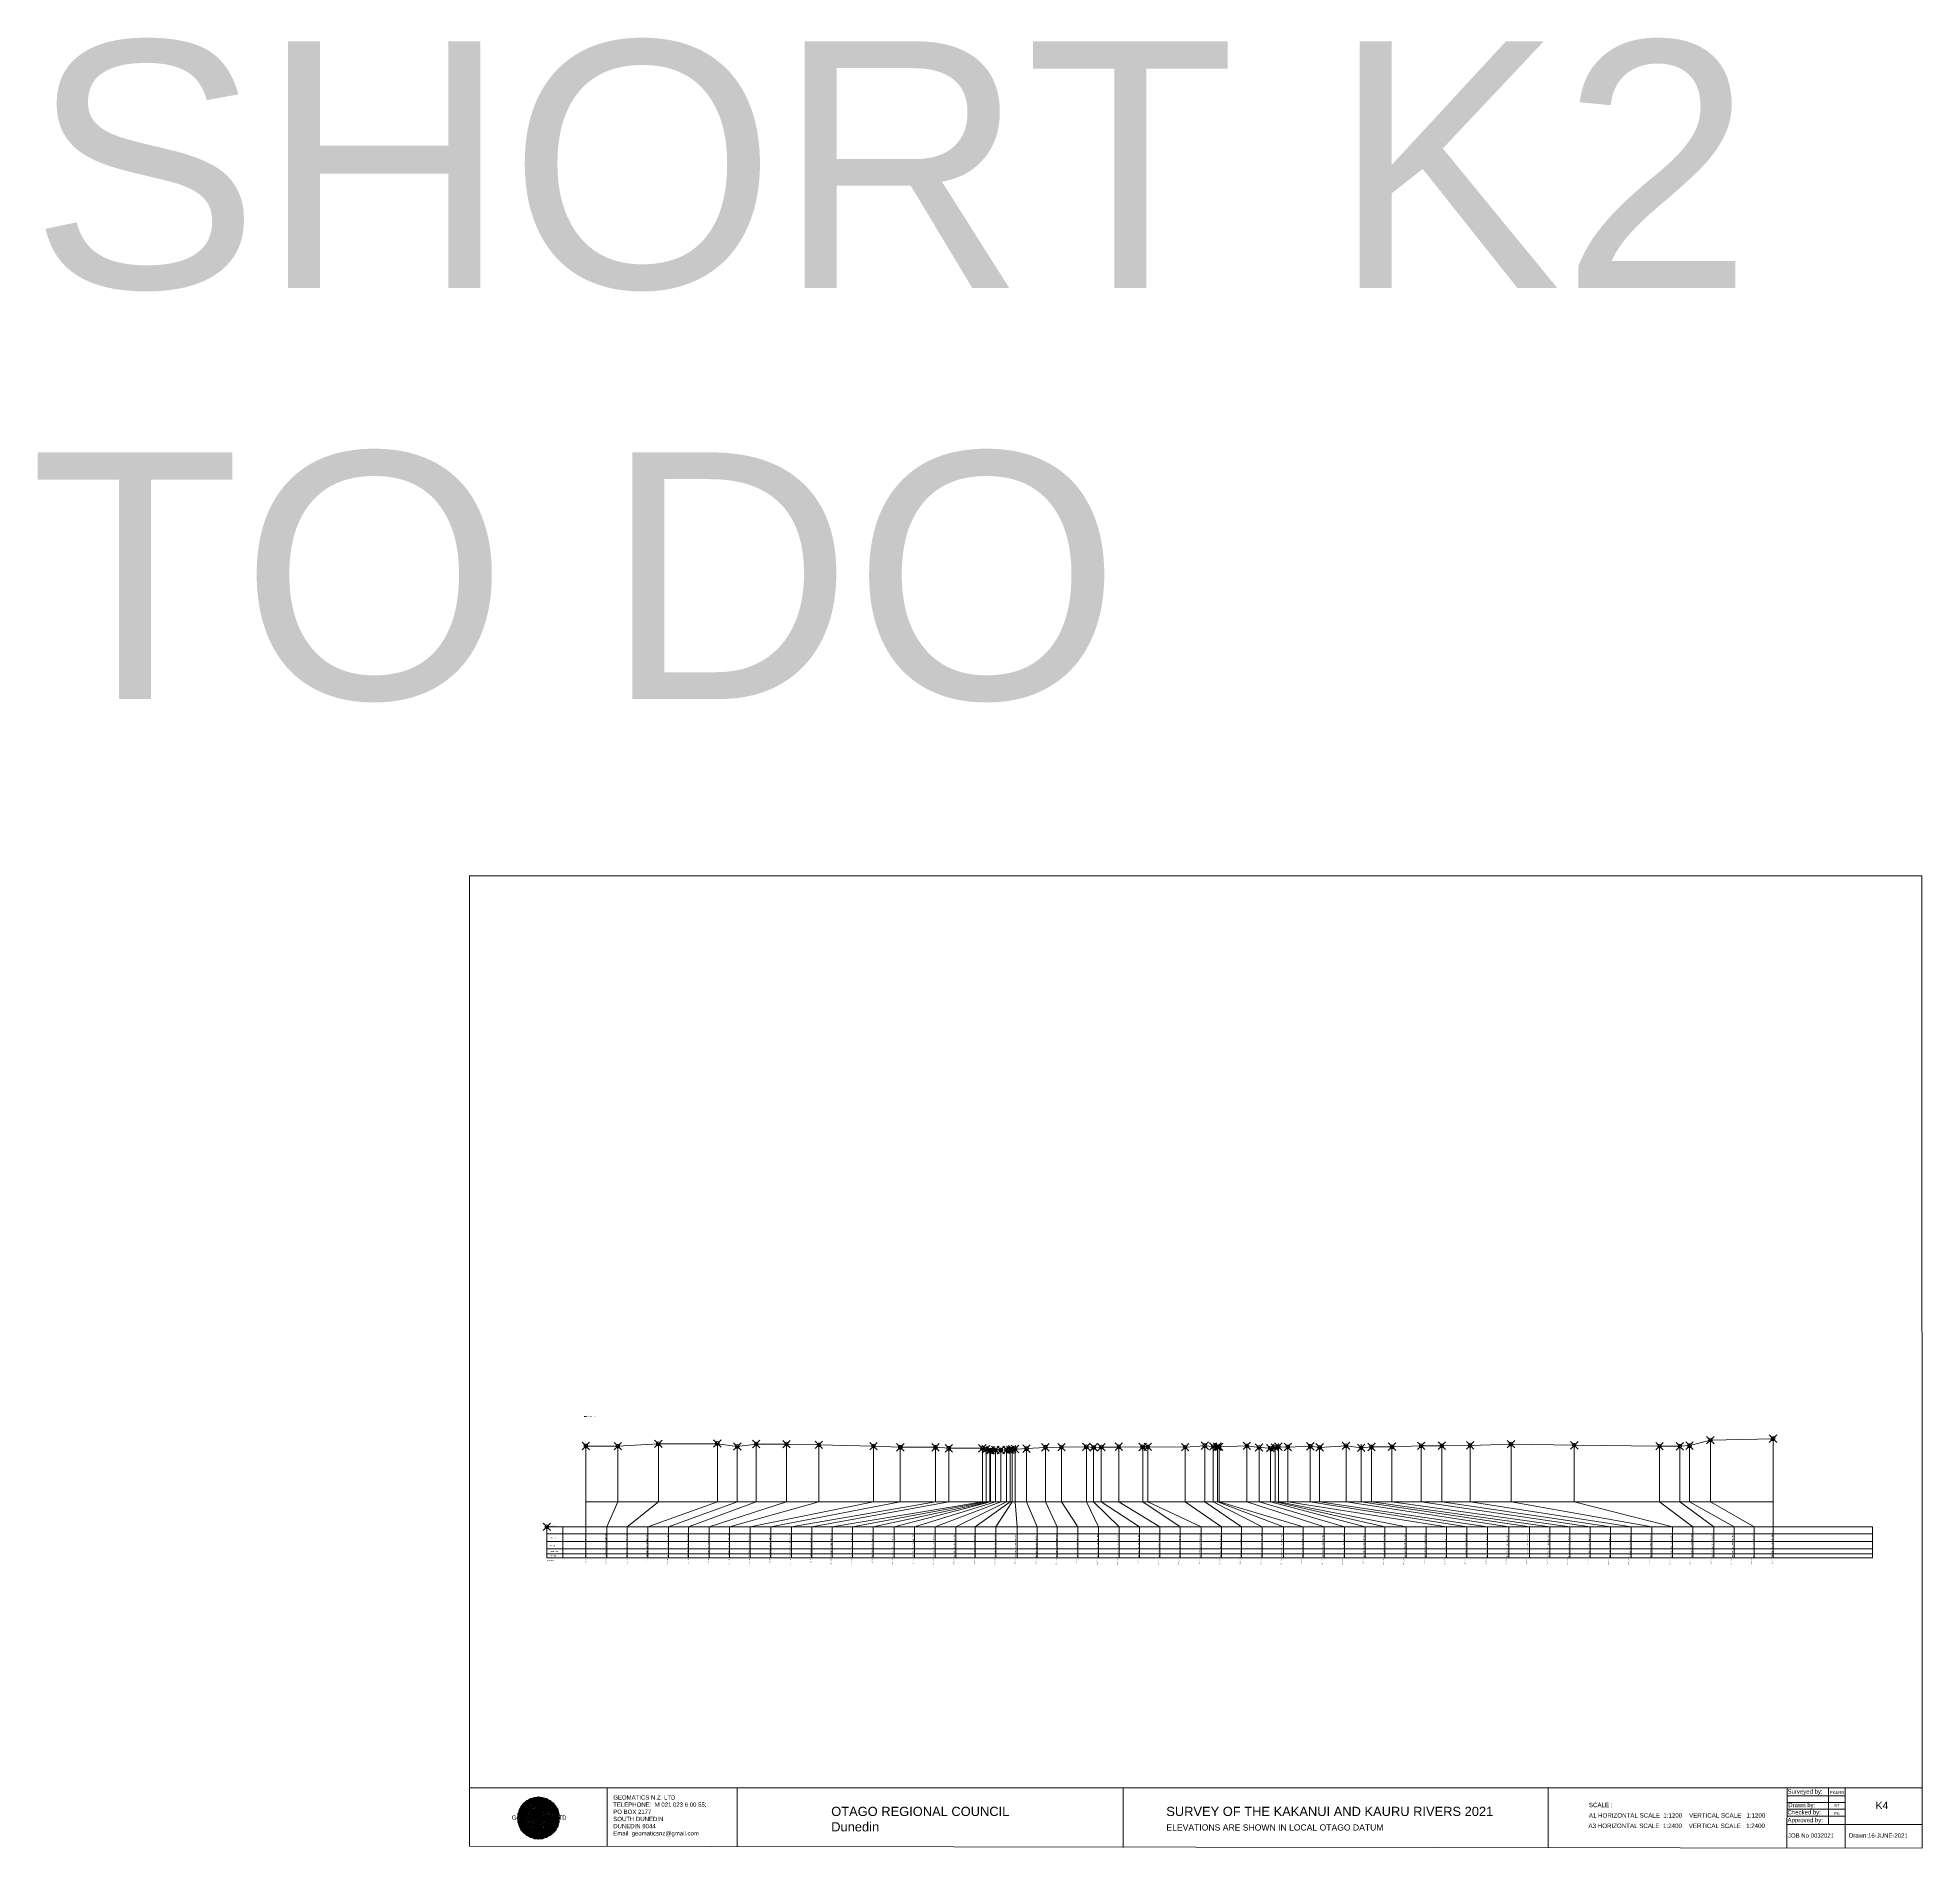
# Model space of a CAD drawing. Header units: millimetres. Extents: x -13548260 to 13046302109, y -19137686871 to 1424966580.
# Drawn here: x -11640657 to -10634557, y -26680 to 940121 of the extents above; entities that cross this region are included whole.
import ezdxf

# ---------------------------------------------------------------- set-up
doc = ezdxf.new("R2010")
doc.units = ezdxf.units.MM
doc.header["$PDMODE"] = 35
doc.header["$PDSIZE"] = 2000
doc.layers.get('0').update_dxf_attribs({"lineweight": 0})
doc.layers.add('CODE', color=50, linetype='Continuous', lineweight=0)
doc.layers.add('geo', color=7, linetype='Continuous', lineweight=0)
doc.styles.get("Standard").update_dxf_attribs({"font": 'arial.ttf'})

# ---------------------------------------------------------------- blocks, each defined once
blk = doc.blocks.new('Geomatics_Circle_SPT')
at = {"layer": 'geo', "color": 2, "linetype": 'Continuous', "lineweight": 0}
for p, q in [((0, 25.2), (-25.2, 0)), ((-24.7, 4.9), (-4.9, 24.7)), ((-24.7, -4.9), (4.9, 24.7)), ((-9.7, 23.3), (-23.3, 9.6)), ((9.7, 23.3), (-23.3, -9.7)), ((23.3, -9.7), (-9.7, 23.3)), ((-4.9, 24.7), (24.7, -4.9)), ((25.2, 0), (0, 25.2)), ((4.9, 24.7), (24.7, 4.9)), ((23.3, 9.7), (9.7, 23.3)), ((4.9, -24.7), (-24.7, 4.9)), ((-24.7, 0), (0, -24.7)), ((-23.3, 9.7), (9.7, -23.3)), ((-21, 14), (-14, 21)), ((-21, -14), (14, 21)), ((14, -21), (-21, 14)), ((0, 0), (-17.8, 17.8)), ((0, 0), (-17.8, -17.8)), ((-14, 21), (21, -14)), ((21, 14), (-14, -21)), ((-9.7, -23.3), (23.3, 9.7)), ((24.7, 4.9), (-4.9, -24.7)), ((0, 0), (17.8, 17.8)), ((0, 0), (17.8, -17.8)), ((0, -24.8), (25.2, 0)), ((14, 21), (21, 14)), ((17.8, 18.1), (17.8, 18.1)), ((-4.9, -24.7), (-24.7, -4.9)), ((-23.3, -9.7), (-9.7, -23.3)), ((-14, -21), (-21, -14)), ((-17.8, -17.8), (-17.8, -17.8)), ((24.7, -4.9), (4.9, -24.7)), ((9.7, -23.3), (23.3, -9.7)), ((21, -14), (14, -21)), ((18.1, -17.8), (18.1, -17.8)), ((4.9, -24.7), (4.9, -24.7))]:
    blk.add_line(p, q, dxfattribs=at)
at = {"layer": 'geo', "color": 1, "linetype": 'Continuous', "lineweight": 0}
for p, q in [((-25.2, 0), (9.7, 23.3)), ((-25.2, 0), (-9.6, 23.3)), ((-4.9, 24.8), (-24.7, -4.9)), ((4.9, 24.7), (-24.7, 4.9)), ((-23.3, 9.7), (0, 25.2)), ((-23.3, -9.6), (0, 25.2)), ((4.9, 24.8), (-21, -14)), ((-4.9, 24.7), (-21, 14)), ((-17.8, 17.8), (9.7, 23.3)), ((-17.8, 17.8), (-9.6, 23.3)), ((-17.8, -17.8), (9.7, 23.3)), ((-17.8, -17.8), (-9.7, 23.3)), ((4.9, 24.7), (-14, 21)), ((-4.9, 24.7), (-14, -20.9)), ((-9.8, 23.1), (-9.8, 23.1)), ((-9.7, 23.3), (0, 25.2)), ((-9.7, 23.3), (0, -25.2)), ((-9.7, -23.3), (0, 25.2)), ((-9.6, 23.3), (17.8, -17.8)), ((-9.6, 23.3), (25.2, 0)), ((-9.6, 23.3), (17.8, 17.8)), ((0, 0), (-4.9, 24.7)), ((-4.9, 24.7), (-4.9, 24.7)), ((21, -14), (-4.9, 24.7)), ((24.8, 4.9), (-4.9, 24.7)), ((14, 21), (-4.9, 24.7)), ((-0.2, 25.1), (-0.2, 25.1)), ((0, 25.2), (9.7, -23.3)), ((0, 25.2), (23.3, -9.7)), ((0, 25.2), (23.3, 9.7)), ((0, 25.2), (9.7, 23.3)), ((0, 0), (4.9, 24.7)), ((0, -25.2), (9.7, 23.3)), ((21, 14), (4.9, 24.8)), ((14, -21), (4.9, 24.7)), ((24.7, -4.9), (4.9, 24.7)), ((4.9, 24.7), (4.9, 24.7)), ((9.4, 23.3), (9.4, 23.3)), ((9.7, 23.3), (17.8, -17.8)), ((9.7, 23.3), (25.2, 0)), ((9.7, 23.3), (17.8, 17.9)), ((-25.2, 0), (23.3, 9.7)), ((-25.2, 0), (-23.3, 9.7)), ((-23.3, -9.7), (-25.2, 0)), ((-9.6, -23.3), (-25.2, 0)), ((9.7, -23.3), (-25.2, 0)), ((14, 21), (-24.7, -4.9)), ((-14, 21), (-24.7, 4.9)), ((21, 14), (-24.7, 4.9)), ((-21, 14), (-24.7, -4.9)), ((0, 0), (-24.7, 4.9)), ((-24.7, 4.9), (-21, -14)), ((-24.7, 4.9), (-4.9, -24.7)), ((-24.7, 4.9), (14, -21)), ((-24.7, 4.9), (-24.7, 4.9)), ((0, 0), (-24.7, -4.9)), ((-23.3, -9.6), (17.8, 17.8)), ((-23.3, 9.7), (-17.8, 17.9)), ((-23.3, -9.6), (-17.8, 17.9)), ((-23.3, 9.7), (17.8, 17.8)), ((-17.8, -17.8), (-23.3, 9.7)), ((0, -25.2), (-23.3, 9.7)), ((-23.3, 9.7), (17.8, -17.8)), ((-23.3, 9.7), (25.2, 0)), ((-23.3, 9.4), (-23.3, 9.4)), ((-23.3, -9.7), (25.2, 0)), ((14, 21), (-21, 14)), ((-14, 21), (-21, -14)), ((0, 0), (-21, 14)), ((-21, 14), (-14, -21)), ((-21, 14), (4.9, -24.7)), ((-21, 14), (-21, 14)), ((24.7, 4.9), (-21, 14)), ((0, 0), (-21, -14)), ((-17.9, 17.6), (-17.9, 17.6)), ((-9.7, -23.3), (-17.8, 17.8)), ((-17.8, 17.8), (9.7, -23.3)), ((-17.8, 17.8), (23.3, -9.6)), ((-17.8, 17.8), (23.3, 9.7)), ((-17.8, -17.8), (23.3, 9.7)), ((0, 0), (-14, 21)), ((-14, 21), (-4.9, -24.7)), ((-14, 21), (-14, 21)), ((24.7, -4.9), (-14, 21)), ((21, 14), (-14, 21)), ((-14, -21), (24.7, 4.9)), ((0, 0), (-14, -21)), ((-9.6, -23.3), (17.8, 17.9)), ((25.2, 0), (-9.6, -23.3)), ((-4.9, -24.7), (21, 14)), ((0, 0), (-4.9, -24.7)), ((0, 0), (14, 21)), ((0, 0), (21, 14)), ((23.3, 9.7), (0, -25.2)), ((0, 0), (24.8, 4.9)), ((0, 0), (4.9, -24.7)), ((0, 0), (14, -21)), ((0, 0), (21, -14)), ((0, 0), (24.8, -4.9)), ((4.9, -24.7), (14, 21)), ((4.9, -24.7), (24.7, 4.9)), ((17.8, 17.8), (9.7, -23.3)), ((25.2, 0), (9.7, -23.3)), ((21, -14), (14, 21)), ((24.7, 4.9), (14, 21)), ((14, 21), (14, 21)), ((14, -21), (21, 14)), ((17.6, 17.9), (17.6, 17.9)), ((17.8, 17.8), (23.3, -9.7)), ((17.8, 17.8), (23.3, 9.7)), ((23.3, 9.7), (17.8, -17.8)), ((24.7, -4.9), (21, 14)), ((21, 14), (21, 14)), ((21, -14), (24.7, 4.9)), ((23.1, 9.8), (23.1, 9.8)), ((23.3, 9.7), (25.2, 0)), ((25.2, 0), (23.3, -9.6)), ((24.7, 4.9), (24.7, 4.9)), ((25.1, 0.2), (25.1, 0.2)), ((-25.2, 0), (23.3, -9.7)), ((-25.1, -0.2), (-25.1, -0.2)), ((-24.7, -4.9), (-24.7, -4.9)), ((-24.7, -4.9), (-14, -21)), ((-24.7, -4.9), (4.9, -24.7)), ((-24.7, -4.9), (21, -14)), ((-17.8, -17.8), (-23.3, -9.7)), ((0, -25.2), (-23.3, -9.6)), ((17.8, -17.8), (-23.3, -9.6)), ((-23.1, -9.8), (-23.1, -9.8)), ((-21, -14), (24.7, -4.9)), ((-21, -14), (-21, -14)), ((-21, -14), (-4.9, -24.7)), ((-21, -14), (14, -21)), ((23.3, -9.7), (-17.8, -17.8)), ((-9.6, -23.3), (-17.8, -17.8)), ((9.7, -23.3), (-17.8, -17.8)), ((-17.6, -17.9), (-17.6, -17.9)), ((-14, -21), (21, -14)), ((-14, -21), (-14, -21)), ((-14, -21), (4.9, -24.7)), ((17.8, -17.8), (-9.7, -23.3)), ((-4.9, -24.7), (24.7, -4.9)), ((-4.9, -24.7), (14, -21)), ((23.3, -9.6), (0, -25.2)), ((4.9, -24.7), (21, -14)), ((17.8, -17.8), (9.7, -23.3)), ((14, -21), (24.7, -4.9)), ((14, -21), (14, -21)), ((23.3, -9.6), (17.8, -17.8)), ((17.9, -17.6), (17.9, -17.6)), ((21, -14), (21, -14)), ((23.3, -9.4), (23.3, -9.4)), ((24.7, -4.9), (24.7, -4.9)), ((0, -25.2), (-9.7, -23.3)), ((-9.4, -23.3), (-9.4, -23.3)), ((-4.9, -24.7), (-4.9, -24.7)), ((9.7, -23.3), (0, -25.2)), ((0.2, -25.1), (0.2, -25.1)), ((4.9, -24.7), (4.9, -24.7)), ((9.8, -23.1), (9.8, -23.1))]:
    blk.add_line(p, q, dxfattribs=at)
at = {"layer": 'geo', "color": 114, "linetype": 'Continuous', "lineweight": 0}
for p, q in [((9.7, 23.3), (-23.3, 9.7)), ((-20.9, 14), (4.9, 24.7)), ((0, 25.2), (-17.8, 17.8)), ((-14, 21), (-4.9, 24.7)), ((0, 0), (-9.7, 23.3)), ((-4.9, 24.7), (14, -21)), ((17.8, -17.8), (0, 25.2)), ((0, 0), (9.7, 23.3)), ((4.9, 24.7), (21, -14)), ((23.3, -9.7), (9.7, 23.3)), ((17.9, 17.8), (-25.2, 0)), ((-24.7, 4.9), (14, 21)), ((-24.7, -4.9), (21, 14)), ((-14, -21), (-24.7, 4.9)), ((0, 0), (-23.3, 9.7)), ((-23.3, 9.7), (-9.7, -23.3)), ((0, 0), (-23.3, -9.7)), ((-4.9, -24.7), (-21, 14)), ((24.8, 4.9), (-20.9, -14)), ((-17.8, 17.8), (0, -25.2)), ((4.9, -24.7), (-14, 21)), ((0, 0), (-9.7, -23.3)), ((0, 0), (23.3, 9.7)), ((0, 0), (9.7, -23.3)), ((0, 0), (23.3, -9.7)), ((14, 21), (24.7, -4.9)), ((25.2, 0), (17.8, 17.8)), ((21, 14), (24.7, 4.9)), ((-25.2, 0), (-17.8, -17.8)), ((-21, -14), (-24.7, -4.9)), ((-17.8, -17.8), (25.2, 0)), ((24.8, -4.9), (-14, -21)), ((-9.6, -23.3), (23.3, -9.7)), ((21, -14), (-4.9, -24.8)), ((0, -25.2), (17.9, -17.8)), ((14, -21), (4.9, -24.8))]:
    blk.add_line(p, q, dxfattribs=at)
at = {"layer": 'geo', "color": 250, "linetype": 'Continuous', "lineweight": 0}
for p, q in [((-9.7, 23.3), (9.7, 23.3)), ((-9.7, -23.3), (-9.7, 23.3)), ((-4.9, 24.7), (4.9, 24.7)), ((-4.9, 24.7), (-4.9, -24.7)), ((0, 0), (0, 25.2)), ((4.9, 24.7), (4.9, -24.7)), ((9.7, -23.3), (9.7, 23.3)), ((0, 0), (-25.2, 0)), ((24.7, 4.9), (-24.7, 4.9)), ((-24.7, 4.9), (-24.7, -4.9)), ((-23.3, 9.7), (23.3, 9.7)), ((-23.3, 9.7), (-23.3, 9.7)), ((-23.3, -9.7), (-23.3, 9.7)), ((21, 14), (-21, 14)), ((-21, 14), (-21, -14)), ((-17.8, 17.8), (17.8, 17.8)), ((-17.8, -17.8), (-17.8, 17.8)), ((-14, 21), (-14, 21)), ((14, 21), (-14, 21)), ((-14, 20.9), (-14, -21)), ((0, 0), (0, -25.2)), ((0, 0), (25.2, 0)), ((14, 21), (14, -21)), ((17.8, -17.8), (17.8, 17.8)), ((21, 14), (21, 14)), ((21, -14), (21, 14)), ((23.3, 9.7), (23.3, -9.7)), ((24.7, 4.9), (24.7, 4.9)), ((24.7, -4.9), (24.7, 4.9)), ((-24.7, -4.9), (24.7, -4.9)), ((23.3, -9.7), (-23.3, -9.7)), ((-21, -14), (21, -14)), ((17.8, -17.8), (-17.8, -17.8)), ((-14, -21), (14, -21)), ((9.7, -23.3), (-9.7, -23.3)), ((-4.9, -24.7), (4.9, -24.7))]:
    blk.add_line(p, q, dxfattribs=at)
blk = doc.blocks.new('GeomaticsNZ TITLE BLOCK')
at = {"color": 7, "linetype": 'Continuous', "lineweight": 0}
for p, q in [((0, 94.9), (0, 1579.2)), ((0, 1579.2), (2363.4, 1579.2)), ((2363.4, 1579.2), (2364, 94.9)), ((2364, 94.9), (0, 94.9)), ((0, 94.9), (0, 0)), ((15.9, 94.9), (2364, 94.9)), ((224.3, 95.2), (224.3, -0.3)), ((2364, 94.9), (382.6, 94.9)), ((435.8, 95.2), (435.8, -0.7)), ((1063.4, 94.9), (1063.4, -2.4)), ((1755.4, 94.9), (1755.4, -2.6)), ((2143.9, 94.9), (2143.7, -3)), ((2211.5, 94.9), (2211.5, 36.1)), ((2238.6, 94.8), (2238.6, -3.2)), ((2364, -3.5), (2364, 94.9)), ((2143.9, 81.9), (2238.6, 81.7)), ((2143.9, 71), (2238.6, 71)), ((2143.6, 60.4), (2238.6, 60.4)), ((2143.8, 48.6), (2238.6, 48.6)), ((2143.8, 35.4), (2364, 35.3)), ((0, 0), (2364, -3.5))]:
    blk.add_line(p, q, dxfattribs=at)
at = {"color": 7, "linetype": 'Continuous', "lineweight": 0, "xscale": 1.36, "yscale": 1.36, "zscale": 1.36}
blk.add_blockref('Geomatics_Circle_SPT', (112.4, 45.7), dxfattribs=at)
at = {"color": 7, "linetype": 'Continuous', "lineweight": 0}
for s, p in [('PK&RR', (2213.2, 84.8)), ('ST', (2220.3, 63.6)), ('PK', (2220.4, 50.6))]:
    blk.add_text(s, height=5, dxfattribs=at).set_placement(p)
at = {"color": 7, "linetype": 'Continuous', "lineweight": 0, "attachment_point": 1}
for s, width, heights, insert, char_height in [('{\\C256;Surveyed by:}', 3535.727, [0], (2144.7, 92.4), 7), ('{\\C256;GEOMATICS N.Z. LTD                   \\PTELEPHONE:  M 021 023 6 00 55;\\PPO BOX 2177\\PSOUTH DUNEDIN\\PDUNEDIN 9044\\PEmail: geomaticsnz@gmail.com}', 3535.727, [94.7], (234, 82.7), 7), ('{\\C256;OTAGO REGIONAL COUNCIL\\PDunedin}', 3535.727, [0], (588.6, 64), 15), ('{\\C256;SURVEY OF THE KAKANUI AND KAURU RIVERS 2021}', 3535.727, [0], (1133.8, 64), 15), ('{\\C256;Drawn by:}', 3535.727, [0], (2145.8, 70.4), 7), ('{\\C256;Geomatics N.Z. LTD                   }', 125.079, [15.8], (68.8, 49.9), 7), ('{\\C256;ELEVATIONS ARE SHOWN IN LOCAL OTAGO DATUM}', 3535.727, [0], (1134.1, 35.4), 10), ('{\\C256;Approved by:}', 3535.727, [0], (2144.7, 45.9), 7), ('{\\C256;Checked by:}', 3535.727, [0], (2144.7, 58.6), 7), ('{\\C256;JOB No 0032021}', 3535.727, [0], (2145.3, 20.8), 7), ('{\\C256;Drawn:16-JUNE-2021}', 3535.727, [0], (2244.7, 20.7), 7)]:
    blk.add_mtext_dynamic_manual_height_columns(s, width=width, gutter_width=159, heights=heights, dxfattribs=dict(at, insert=insert, char_height=char_height))

msp = doc.modelspace()

# ---------------------------------------------------------------- linework, layer by layer
at = {"color": 1, "linetype": 'Continuous', "lineweight": 0}
msp.add_line((-11348919.688, 203833.993), (-11347627.721, 203833.993), dxfattribs=at)
at = {"color": 7, "lineweight": 0}
for p, q in [((-10747680.241, 191287), (-10747680.241, 158250.693)), ((-10714254.904, 192049), (-10714254.904, 158250.693)), ((-11347999.353, 188125), (-11347999.353, 128457.071)), ((-11330973.959, 188026), (-11330973.959, 158250.693)), ((-11309311.701, 189337), (-11309311.701, 158250.693)), ((-11277816.056, 189459), (-11277816.056, 158250.693)), ((-11267186.444, 187889), (-11267186.444, 158250.693)), ((-11257143.441, 189170), (-11257143.441, 158250.693)), ((-11240927.178, 189121), (-11240927.178, 158250.693)), ((-11223643.038, 188721), (-11223643.038, 158250.693)), ((-11194489.834, 188023), (-11194489.834, 158250.693)), ((-11180140.011, 187454), (-11180140.011, 158250.693)), ((-11161375.065, 187455), (-11161375.065, 158250.693)), ((-11154230.516, 186895), (-11154230.516, 158250.693)), ((-11136326.335, 186906), (-11136326.335, 158250.693)), ((-11134397.09, 186326), (-11134397.09, 158250.693)), ((-11132441.569, 185766), (-11132441.569, 158250.693)), ((-11131928.462, 185956), (-11131928.462, 158250.693)), ((-11129415.729, 186027), (-11129415.729, 158250.693)), ((-11126445.468, 186027), (-11126445.468, 158250.693)), ((-11123428.981, 185997), (-11123428.981, 158250.693)), ((-11121507.577, 186117), (-11121507.577, 158250.693)), ((-11120502.799, 186347), (-11120502.799, 158250.693)), ((-11118887.484, 186517), (-11118887.484, 158250.693)), ((-11112782.891, 186717), (-11112782.891, 158250.693)), ((-11102696.92, 187418), (-11102696.92, 158250.693)), ((-11094117.854, 187528), (-11094117.854, 158250.693)), ((-11080822.991, 187699), (-11080822.991, 158250.693)), ((-11076926.861, 187389), (-11076926.861, 158250.693)), ((-11072859.395, 187520), (-11072859.395, 158250.693)), ((-11063492.256, 187750), (-11063492.256, 158250.693)), ((-11050743.347, 187671), (-11050743.347, 158250.693)), ((-11048026.557, 187671), (-11048026.557, 158250.693)), ((-11028114.405, 187532), (-11028114.405, 158250.693)), ((-11017579.948, 188303), (-11017579.948, 158250.693)), ((-11013146.531, 187873), (-11013146.531, 158250.693)), ((-11010877.809, 187813), (-11010877.809, 158250.693)), ((-11010012.842, 187663), (-11010012.842, 158250.693)), ((-10995122.865, 188194), (-10995122.865, 158250.693)), ((-10988625.517, 187364), (-10988625.517, 158250.693)), ((-10982597.611, 186984), (-10982597.611, 158250.693)), ((-10980094.52, 187365), (-10980094.52, 158250.693)), ((-10978321.506, 187745), (-10978321.506, 158250.693)), ((-10973294.922, 187575), (-10973294.922, 158250.693)), ((-10961275.562, 187966), (-10961275.562, 158250.693)), ((-10956304.292, 187386), (-10956304.292, 158250.693)), ((-10942191.844, 188267), (-10942191.844, 158250.693)), ((-10934143.684, 189121), (-10934143.684, 158250.693)), ((-10928637.271, 187637), (-10928637.271, 158250.693)), ((-10917683.692, 187748), (-10917683.692, 158250.693)), ((-10902128.979, 188219), (-10902128.979, 158250.693)), ((-10891077.417, 188279), (-10891077.417, 158250.693)), ((-10875900.349, 188460), (-10875900.349, 158250.693)), ((-10854117.463, 189161), (-10854117.463, 158250.693)), ((-10820356.277, 188533), (-10820356.277, 158250.693)), ((-10774889.766, 188086), (-10774889.766, 158250.693)), ((-10763976.936, 187996), (-10763976.936, 158250.693)), ((-10758814.361, 189121), (-10758814.361, 158250.693)), ((-11347999.353, 158250.693), (-10714254.904, 158250.693)), ((-10714254.904, 159896.811), (-10714254.904, 128457.071)), ((-11368811.273, 145000), (-11368811.273, 128457.071)), ((-11368811.273, 145000), (-10661137.797, 145000)), ((-11368811.273, 141298.035), (-10661137.797, 141298.035)), ((-11360374.638, 145000), (-11360374.638, 128457.071)), ((-10661137.797, 128457.071), (-10661137.797, 145000)), ((-11368811.273, 137232.638), (-10661137.797, 137232.638)), ((-11368811.273, 133169.459), (-10661137.797, 133169.459)), ((-11368811.273, 130596.644), (-10661137.797, 130596.644)), ((-11368811.273, 128457.071), (-10661137.797, 128457.071))]:
    msp.add_line(p, q, dxfattribs=at)
for p, q in [((-11330973.959, 158250.693), (-11336873.94, 145000)), ((-11309311.701, 158250.693), (-11325887.048, 145000)), ((-11277816.056, 158250.693), (-11314868.903, 145000)), ((-11267186.444, 158250.693), (-11303962.646, 145000)), ((-11257143.441, 158250.693), (-11293230.139, 145000)), ((-11240927.178, 158250.693), (-11282130.894, 145000)), ((-11223643.038, 158250.693), (-11271281.707, 145000)), ((-11194489.834, 158250.693), (-11260377.024, 145000)), ((-11180140.011, 158250.693), (-11249324.3, 145000)), ((-11161375.065, 158250.693), (-11238280.231, 145000)), ((-11154230.516, 158250.693), (-11227327.774, 145000)), ((-11136326.335, 158250.693), (-11216498.182, 145000)), ((-11134397.09, 158250.693), (-11205662.334, 145000)), ((-11132441.569, 158250.693), (-11194634.284, 145000)), ((-11131928.462, 158250.693), (-11183514.764, 145000)), ((-11129415.729, 158250.693), (-11172613.87, 145000)), ((-11126445.468, 158250.693), (-11161461.56, 145000)), ((-11123428.981, 158250.693), (-11150454.107, 145000)), ((-11121507.577, 158250.693), (-11140160.319, 145000)), ((-11120502.799, 158250.693), (-11129102.053, 145000))]:
    msp.add_line(p, q)
at = {"lineweight": 0}
for p, q in [((-11118887.484, 158250.693), (-11117716.563, 145000)), ((-11112782.891, 158250.693), (-11107146.112, 145000)), ((-11102696.92, 158250.693), (-11096359.824, 145000)), ((-11094117.854, 158250.693), (-11085311.928, 145000)), ((-11080822.991, 158250.693), (-11074410.07, 145000)), ((-11076926.861, 158250.693), (-11063355.058, 145000)), ((-11072859.395, 158250.693), (-11052514.417, 145000)), ((-11063492.256, 158250.693), (-11041652.751, 145000)), ((-11050743.347, 158250.693), (-11030726.755, 145000)), ((-11048026.557, 158250.693), (-11019606.556, 145000)), ((-11028114.405, 158250.693), (-11008680.489, 145000)), ((-11017579.948, 158250.693), (-10997940.007, 145000)), ((-11013146.531, 158250.693), (-10986921.326, 145000)), ((-11010877.809, 158250.693), (-10975644.72, 145000)), ((-11010012.842, 158250.693), (-10965023.314, 145000)), ((-10995122.865, 158250.693), (-10953885.95, 145000)), ((-10988625.517, 158250.693), (-10942947.511, 145000)), ((-10982597.611, 158250.693), (-10932058.775, 145000)), ((-10980094.52, 158250.693), (-10921467.478, 145000)), ((-10978321.506, 158250.693), (-10910172.349, 145000)), ((-10888505.335, 145000), (-10973294.922, 158250.693)), ((-10877682.824, 145000), (-10961275.562, 158250.693)), ((-10866751.5, 145000), (-10956304.292, 158250.693)), ((-10855355.175, 145000), (-10942191.844, 158250.693)), ((-10844236.764, 145000), (-10934143.684, 158250.693)), ((-10928637.271, 158250.693), (-10833440.643, 145000)), ((-10822772.393, 145000), (-10917683.692, 158250.693)), ((-10811870.463, 145000), (-10902128.979, 158250.693)), ((-10801000.107, 145000), (-10891077.417, 158250.693)), ((-10875900.349, 158250.693), (-10789897.394, 145000)), ((-10778974.33, 145000), (-10854117.463, 158250.693)), ((-10767848.052, 145000), (-10820356.277, 158250.693)), ((-10757026.614, 145000), (-10774889.766, 158250.693)), ((-10745900.371, 145000), (-10763976.936, 158250.693)), ((-10734977.308, 145000), (-10758814.361, 158250.693)), ((-10747680.241, 158250.693), (-10724368.632, 145000)), ((-11336873.94, 128457.071), (-11336873.94, 145000)), ((-11325887.048, 128457.071), (-11325887.048, 145000)), ((-11314868.903, 128457.071), (-11314868.903, 145000)), ((-11303962.646, 128457.071), (-11303962.646, 145000)), ((-11293230.139, 128457.071), (-11293230.139, 145000)), ((-11282130.894, 128457.071), (-11282130.894, 145000)), ((-11271281.707, 128457.071), (-11271281.707, 145000)), ((-11260377.024, 128457.071), (-11260377.024, 145000)), ((-11249324.3, 128457.071), (-11249324.3, 145000)), ((-11238280.231, 128457.071), (-11238280.231, 145000)), ((-11227327.774, 128457.071), (-11227327.774, 145000)), ((-11216498.182, 128457.071), (-11216498.182, 145000)), ((-11205662.334, 128457.071), (-11205662.334, 145000)), ((-11194634.284, 128457.071), (-11194634.284, 145000)), ((-11183514.764, 128457.071), (-11183514.764, 145000)), ((-11172613.87, 128457.071), (-11172613.87, 145000)), ((-11161461.56, 128457.071), (-11161461.56, 145000)), ((-11150454.107, 128457.071), (-11150454.107, 145000)), ((-11140160.319, 128457.071), (-11140160.319, 145000)), ((-11129102.053, 128457.071), (-11129102.053, 145000)), ((-11117716.563, 128457.071), (-11117716.563, 145000)), ((-11107146.112, 128457.071), (-11107146.112, 145000)), ((-11096359.824, 128457.071), (-11096359.824, 145000)), ((-11085311.928, 128457.071), (-11085311.928, 145000)), ((-11074410.07, 128457.071), (-11074410.07, 145000)), ((-11063355.058, 128457.071), (-11063355.058, 145000)), ((-11052514.417, 128457.071), (-11052514.417, 145000)), ((-11041652.751, 128457.071), (-11041652.751, 145000)), ((-11030726.755, 128457.071), (-11030726.755, 145000)), ((-11019606.556, 128457.071), (-11019606.556, 145000)), ((-11008680.489, 128457.071), (-11008680.489, 145000)), ((-10997940.007, 128457.071), (-10997940.007, 145000)), ((-10986921.326, 128457.071), (-10986921.326, 145000)), ((-10975644.72, 128457.071), (-10975644.72, 145000)), ((-10965023.314, 128457.071), (-10965023.314, 145000)), ((-10953885.95, 128457.071), (-10953885.95, 145000)), ((-10942947.511, 128457.071), (-10942947.511, 145000)), ((-10932058.775, 128457.071), (-10932058.775, 145000)), ((-10921467.478, 128457.071), (-10921467.478, 145000)), ((-10910172.349, 128457.071), (-10910172.349, 145000)), ((-10899394.679, 128457.071), (-10899394.679, 145000)), ((-10888505.335, 128457.071), (-10888505.335, 145000)), ((-10877682.824, 128457.071), (-10877682.824, 145000)), ((-10866751.5, 128457.071), (-10866751.5, 145000)), ((-10855355.175, 128457.071), (-10855355.175, 145000)), ((-10844236.764, 128457.071), (-10844236.764, 145000)), ((-10833440.643, 128457.071), (-10833440.643, 145000)), ((-10822772.393, 128457.071), (-10822772.393, 145000)), ((-10811870.463, 128457.071), (-10811870.463, 145000)), ((-10801000.107, 128457.071), (-10801000.107, 145000)), ((-10789897.394, 128457.071), (-10789897.394, 145000)), ((-10778974.33, 128457.071), (-10778974.33, 145000)), ((-10767848.052, 128457.071), (-10767848.052, 145000)), ((-10757026.614, 128457.071), (-10757026.614, 145000)), ((-10745900.371, 128457.071), (-10745900.371, 145000)), ((-10734977.308, 128457.071), (-10734977.308, 145000)), ((-10724368.632, 128457.071), (-10724368.632, 145000))]:
    msp.add_line(p, q, dxfattribs=at)
at = {"color": 1, "lineweight": 0}
for points in [[(-10902128.979, 188219), (-10891077.417, 188279), (-10875900.349, 188460), (-10854117.463, 189161), (-10820356.277, 188533), (-10774889.766, 188086), (-10763976.936, 187996), (-10758814.361, 188327), (-10747680.241, 191287), (-10714254.904, 192049)], [(-11347999.353, 188125), (-11330973.959, 188026), (-11309311.701, 189337), (-11277816.056, 189337), (-11267186.444, 187889), (-11257143.441, 189170), (-11240927.178, 189121), (-11223643.038, 188721), (-11194489.834, 188023), (-11180140.011, 187454), (-11161375.065, 187455), (-11154230.516, 186895), (-11136326.335, 186906), (-11134397.09, 186326), (-11132441.569, 185766), (-11131928.462, 185956), (-11129415.729, 186027), (-11126445.468, 186027), (-11123428.981, 185997), (-11121507.577, 186117), (-11120502.799, 186347), (-11112782.891, 186717), (-11102696.92, 187418), (-11094117.854, 187528), (-11080822.991, 187699), (-11076926.861, 187389), (-11072859.395, 187520), (-11063492.256, 187520), (-11050743.347, 187671), (-11048026.557, 187671), (-11028114.405, 187532), (-11017579.948, 188303), (-11013146.531, 187873), (-11010877.809, 187813), (-11010012.842, 187663), (-10995122.865, 188194), (-10988625.517, 187364), (-10982597.611, 186984), (-10980094.52, 187365), (-10978321.506, 187745), (-10973294.922, 187575), (-10961275.562, 187966), (-10956304.292, 187386), (-10942191.844, 188267), (-10934143.684, 187177), (-10928637.271, 187637), (-10917683.692, 187748), (-10902128.979, 188219)]]:
    msp.add_lwpolyline(points, dxfattribs=at)
at = {"color": 7, "lineweight": 0}
for p in [(-11309311.701, 189337), (-11277816.056, 189459), (-11257143.441, 189170), (-10854117.463, 189161), (-10747680.241, 191287), (-10714254.904, 192049), (-11347999.353, 188125), (-11330973.959, 188026), (-11267186.444, 187889), (-11240927.178, 189121), (-11223643.038, 188721), (-11194489.834, 188023), (-11180140.011, 187454), (-11161375.065, 187455), (-11154230.516, 186895), (-11136326.335, 186906), (-11134397.09, 186326), (-11132441.569, 185766), (-11131928.462, 185956), (-11129415.729, 186027), (-11126445.468, 186027), (-11123428.981, 185997), (-11121507.577, 186117), (-11120502.799, 186347), (-11118887.484, 186517), (-11112782.891, 186717), (-11102696.92, 187418), (-11094117.854, 187528), (-11080822.991, 187699), (-11076926.861, 187389), (-11072859.395, 187520), (-11063492.256, 187750), (-11050743.347, 187621), (-11048026.557, 187671), (-11028114.405, 187532), (-11017579.948, 188303), (-11013146.531, 187873), (-11010877.809, 187813), (-10995122.865, 188194), (-10988625.517, 187364), (-10982597.611, 186984), (-10980094.52, 187365), (-10978321.506, 187745), (-10973294.922, 187575), (-10961275.562, 187966), (-10956304.292, 187386), (-10942191.844, 188267), (-10942191.844, 188267), (-10934143.684, 187177), (-10928637.271, 187637), (-10917683.692, 187748), (-10902128.979, 188219), (-10891077.417, 188279), (-10875900.349, 188460), (-10820356.277, 188533), (-10774889.766, 188086), (-10763976.936, 187996), (-10758814.361, 188327), (-11368811.273, 144999.998)]:
    msp.add_point(p, dxfattribs=at)
at = {"color": 32, "lineweight": 0, "true_color": 0xcd6928}
msp.add_point((-11010012.842, 187663), dxfattribs=at)

# ---------------------------------------------------------------- block references
at = {"color": 7, "lineweight": 0, "xscale": 328.0893611588879, "yscale": 328.0893611588879, "zscale": 328.0893611588879}
msp.add_blockref('GeomaticsNZ TITLE BLOCK', (-11410155.99, -25517.453), dxfattribs=at)

# ---------------------------------------------------------------- texts
at = {"linetype": 'Continuous', "lineweight": 0}
msp.add_text('Ground Level', height=500, dxfattribs=at).set_placement((-11347024.546, 203811.789))
at = {"color": 7, "lineweight": 0}
for s, height, p in [('DATUM 145.00', 500, (-11368811.259, 145176.555)), ('Ground Level', 500, (-11366955.94, 131604.406)), ('Easting', 500, (-11366977.685, 134732.597)), ('Northing', 500, (-11366975.223, 138778.38)), ('Section K4', 601.4869, (-11368811.273, 126712.01)), ('Chainage', 500, (-11366953.068, 129294.066)), ('A1 HORIZONTAL SCALE  1:1200    VERTICAL SCALE   1:1200 ', 2361.21869, (-10812599.697, -10285.524)), ('SCALE :  ', 2361.2187, (-10812575.542, -4728.688)), ('K4', 3935.3645, (-10659463.358, -5762.706)), ('A3 HORIZONTAL SCALE  1:2400    VERTICAL SCALE   1:2400 ', 2361.21869, (-10812776.916, -15842.361))]:
    msp.add_text(s, height=height, dxfattribs=at).set_placement(p)
for s, p in [('17.10   188.03  1422996.67  5003520.95', (-11337070.313, 128381.014)), ('38.76   189.34  1423016.26  5003511.62', (-11326134.919, 128427.74)), ('70.26   189.46  1423044.60  5003497.86', (-11315199.525, 128423.988)), ('80.89   187.89  1423054.38  5003493.65', (-11304264.131, 128428.763)), ('90.93   189.17  1423061.65  5003485.88', (-11293328.737, 128428.081)), ('107.15  189.12  1423075.58  5003477.56', (-11282393.343, 128381.014)), ('124.43  188.72  1423090.78  5003469.33', (-11271457.949, 128381.014)), ('153.59  188.02  1423119.94  5003462.23', (-11260522.555, 128381.014)), ('167.94  187.45  1423132.74  5003455.74', (-11249587.161, 128381.014)), ('186.70  187.46  1423147.45  5003443.25', (-11238651.768, 128381.014)), ('193.85  186.90  1423156.70  5003445.77', (-11227716.374, 128381.014)), ('211.75  186.91  1423169.63  5003431.61', (-11216780.98, 128436.608)), ('213.68  186.33  1423171.55  5003431.12', (-11205845.586, 128436.608)), ('215.63  185.77  1423181.90  5003448.94', (-11194910.192, 128436.608)), ('216.15  185.96  1423173.89  5003430.27', (-11183974.798, 128436.608)), ('218.66  186.03  1423176.15  5003429.17', (-11173039.404, 128436.608)), ('221.63  186.03  1423178.63  5003427.50', (-11162104.01, 128436.608)), ('224.65  186.00  1423181.25  5003426.00', (-11151168.616, 128436.608)), ('226.57  186.12  1423183.01  5003425.22', (-11140233.222, 128436.608)), ('227.57  186.35  1423183.95  5003424.85', (-11129297.828, 128436.608)), ('229.19  186.52  1423185.23  5003423.81', (-11118362.434, 128436.608)), ('235.29  186.72  1423190.54  5003420.79', (-11107427.04, 128436.608)), ('245.38  187.42  1423199.37  5003415.91', (-11096491.646, 128436.608)), ('253.96  187.53  1423206.97  5003411.93', (-11085556.252, 128436.608)), ('267.25  187.70  1423218.95  5003406.15', (-11074620.858, 128436.608)), ('271.15  187.39  1423222.16  5003403.88', (-11063685.464, 128436.608)), ('275.22  187.52  1423226.08  5003402.60', (-11052750.07, 128436.608)), ('284.58  187.75  1423235.12  5003399.69', (-11041814.676, 128436.608)), ('297.33  187.62  1423245.38  5003391.78', (-11030879.283, 128436.608)), ('300.05  187.67  1423247.53  5003390.03', (-11019943.889, 128427.74)), ('319.96  187.53  1423265.65  5003381.71', (-11009008.495, 128427.74)), ('330.50  188.30  1423274.73  5003376.34', (-10998073.101, 128427.74)), ('334.93  187.87  1423278.53  5003374.04', (-10987137.707, 128427.74)), ('337.20  187.81  1423281.53  5003374.89', (-10976202.313, 128427.74)), ('338.06  187.66  1423281.04  5003372.08', (-10965266.919, 128427.74)), ('352.95  188.19  1423295.02  5003366.68', (-10954331.525, 128427.74)), ('359.45  187.36  1423300.96  5003364.02', (-10943396.131, 128427.74)), ('365.48  186.98  1423305.73  5003360.13', (-10932460.737, 128427.74)), ('367.98  187.37  1423307.88  5003358.84', (-10921525.343, 128427.74)), ('369.75  187.75  1423309.75  5003358.59', (-10910589.949, 128427.74)), ('374.78  187.58  1423314.76  5003357.33', (-10899654.555, 128427.74)), ('386.80  187.97  1423325.11  5003351.18', (-10888719.161, 128427.74)), ('391.77  187.39  1423329.46  5003348.77', (-10877783.767, 128427.74)), ('405.88  188.27  1423341.95  5003342.20', (-10866848.373, 128448.204)), ('405.88  188.27  1423341.95  5003342.20', (-10855912.979, 128448.204)), ('413.93  187.18  1423348.80  5003337.93', (-10844977.585, 128448.204)), ('419.44  187.64  1423354.17  5003336.32', (-10834042.191, 128448.204)), ('430.39  187.75  1423363.89  5003331.27', (-10823106.798, 128448.204)), ('445.95  188.22  1423377.87  5003324.44', (-10812171.404, 128448.204)), ('457.00  188.28  1423387.69  5003319.37', (-10801236.01, 128448.204)), ('472.18  188.46  1423400.36  5003310.84', (-10790300.616, 128448.204)), ('493.96  189.16  1423420.28  5003301.93', (-10779365.222, 128448.204)), ('527.72  188.53  1423449.94  5003285.79', (-10768429.828, 128428.081)), ('573.19  188.09  1423490.76  5003265.74', (-10757494.434, 128428.081)), ('584.10  188.00  1423499.35  5003258.61', (-10746559.04, 128428.081)), ('589.26  188.33  1423506.13  5003260.47', (-10735623.646, 128428.081)), ('600.40  191.29  1423514.57  5003252.55', (-10724688.252, 128430.809)), ('633.82  192.05  1423543.83  5003236.37', (-10714467.517, 128430.809)), ('0.08    188.13  1422981.94  5003529.54', (-11348005.707, 128428.081))]:
    msp.add_text(s, height=500, rotation=90, dxfattribs=at).set_placement(p)
at = {"insert": (-11644788.004, 938158.698), "char_height": 131654.5019, "attachment_point": 1}
msp.add_mtext_dynamic_manual_height_columns('SHORT K2 TO DO', width=1025714.001, gutter_width=658272.51, heights=[0], dxfattribs=at)
at = {"layer": 'CODE', "color": 7}
for s, p in [('4009   Y', (-11347783.456, 124989.865)), ('4010   Y', (-11336870.71, 124989.865)), ('4011   Y', (-11325957.963, 124989.865)), ('4012   F', (-11315045.216, 124989.865)), ('4013   SH', (-11304125.989, 124989.865)), ('4014   SH', (-11293206.421, 124989.865)), ('4015   SH', (-11282287.194, 124989.865)), ('4016   SH', (-11271367.967, 124989.865)), ('4017   SH', (-11260448.74, 124989.865)), ('4018   SH', (-11249529.513, 124989.865)), ('4021   SH', (-11238610.287, 124989.865)), ('4019   SH', (-11227691.06, 124989.865)), ('3084   BB', (-11216778.313, 124969.401)), ('3083   W', (-11205865.225, 124969.401)), ('4020   W', (-11194952.137, 124989.865)), ('3082   SH', (-11184032.91, 124969.401)), ('3081   SH', (-11173113.342, 124969.401)), ('3080   SH', (-11162193.774, 124969.401)), ('3079   SH', (-11151274.206, 124969.401)), ('3078   SH', (-11140354.638, 124969.401)), ('3077   W', (-11129441.551, 124969.401)), ('3076   SH', (-11118521.983, 124969.401)), ('3075   SH', (-11107602.415, 124969.401)), ('3074   SH', (-11096682.847, 124969.401)), ('3073   SH', (-11085763.279, 124969.401)), ('3072   SH', (-11074843.711, 124969.401)), ('3071   SH', (-11063924.143, 124969.401)), ('3070   SH', (-11053004.575, 124969.401)), ('3069   SH', (-11042085.007, 124969.401)), ('3068   SH', (-11031165.439, 124969.401)), ('3067   SH', (-11020245.871, 124969.401)), ('3039   SH', (-11009326.303, 124969.401)), ('3040   SH', (-10998406.735, 124969.401)), ('3041   SH', (-10987487.167, 124969.401)), ('3042   SH', (-10976567.599, 124969.401)), ('3043   SH', (-10965648.031, 124969.401)), ('3044   SH', (-10954728.463, 124969.401)), ('3045   W', (-10943815.375, 124969.401)), ('3046   SH', (-10932895.807, 124969.401)), ('3047   W', (-10921982.719, 124969.401)), ('3048   SH', (-10911063.151, 124969.401)), ('3049   SH', (-10900143.583, 124969.401)), ('3050   SH', (-10889224.015, 124969.401)), ('3051   SH', (-10878304.447, 124969.401)), ('3052   SH', (-10867384.879, 124969.401)), ('3053   SH', (-10856465.311, 124969.401)), ('3054   SH', (-10845545.743, 124969.401)), ('3055   SH', (-10834626.175, 124969.401)), ('3056   SH', (-10823706.607, 124969.401)), ('3057   SH', (-10812787.039, 124969.401)), ('3058   SH', (-10801867.471, 124969.401)), ('3059   SH', (-10790947.903, 124969.401)), ('3060   SH', (-10780028.335, 124969.401)), ('3061   SH', (-10769108.767, 124969.401)), ('3062   SH', (-10758189.199, 124969.401)), ('3063   SH', (-10747269.631, 124969.401)), ('3064   SH', (-10736350.063, 124969.401)), ('3065   TB', (-10725436.975, 124969.401)), ('3066   SH', (-10714517.407, 124969.401))]:
    msp.add_text(s, height=500, rotation=90, dxfattribs=at).set_placement(p)

doc.saveas('drawing.dxf')
